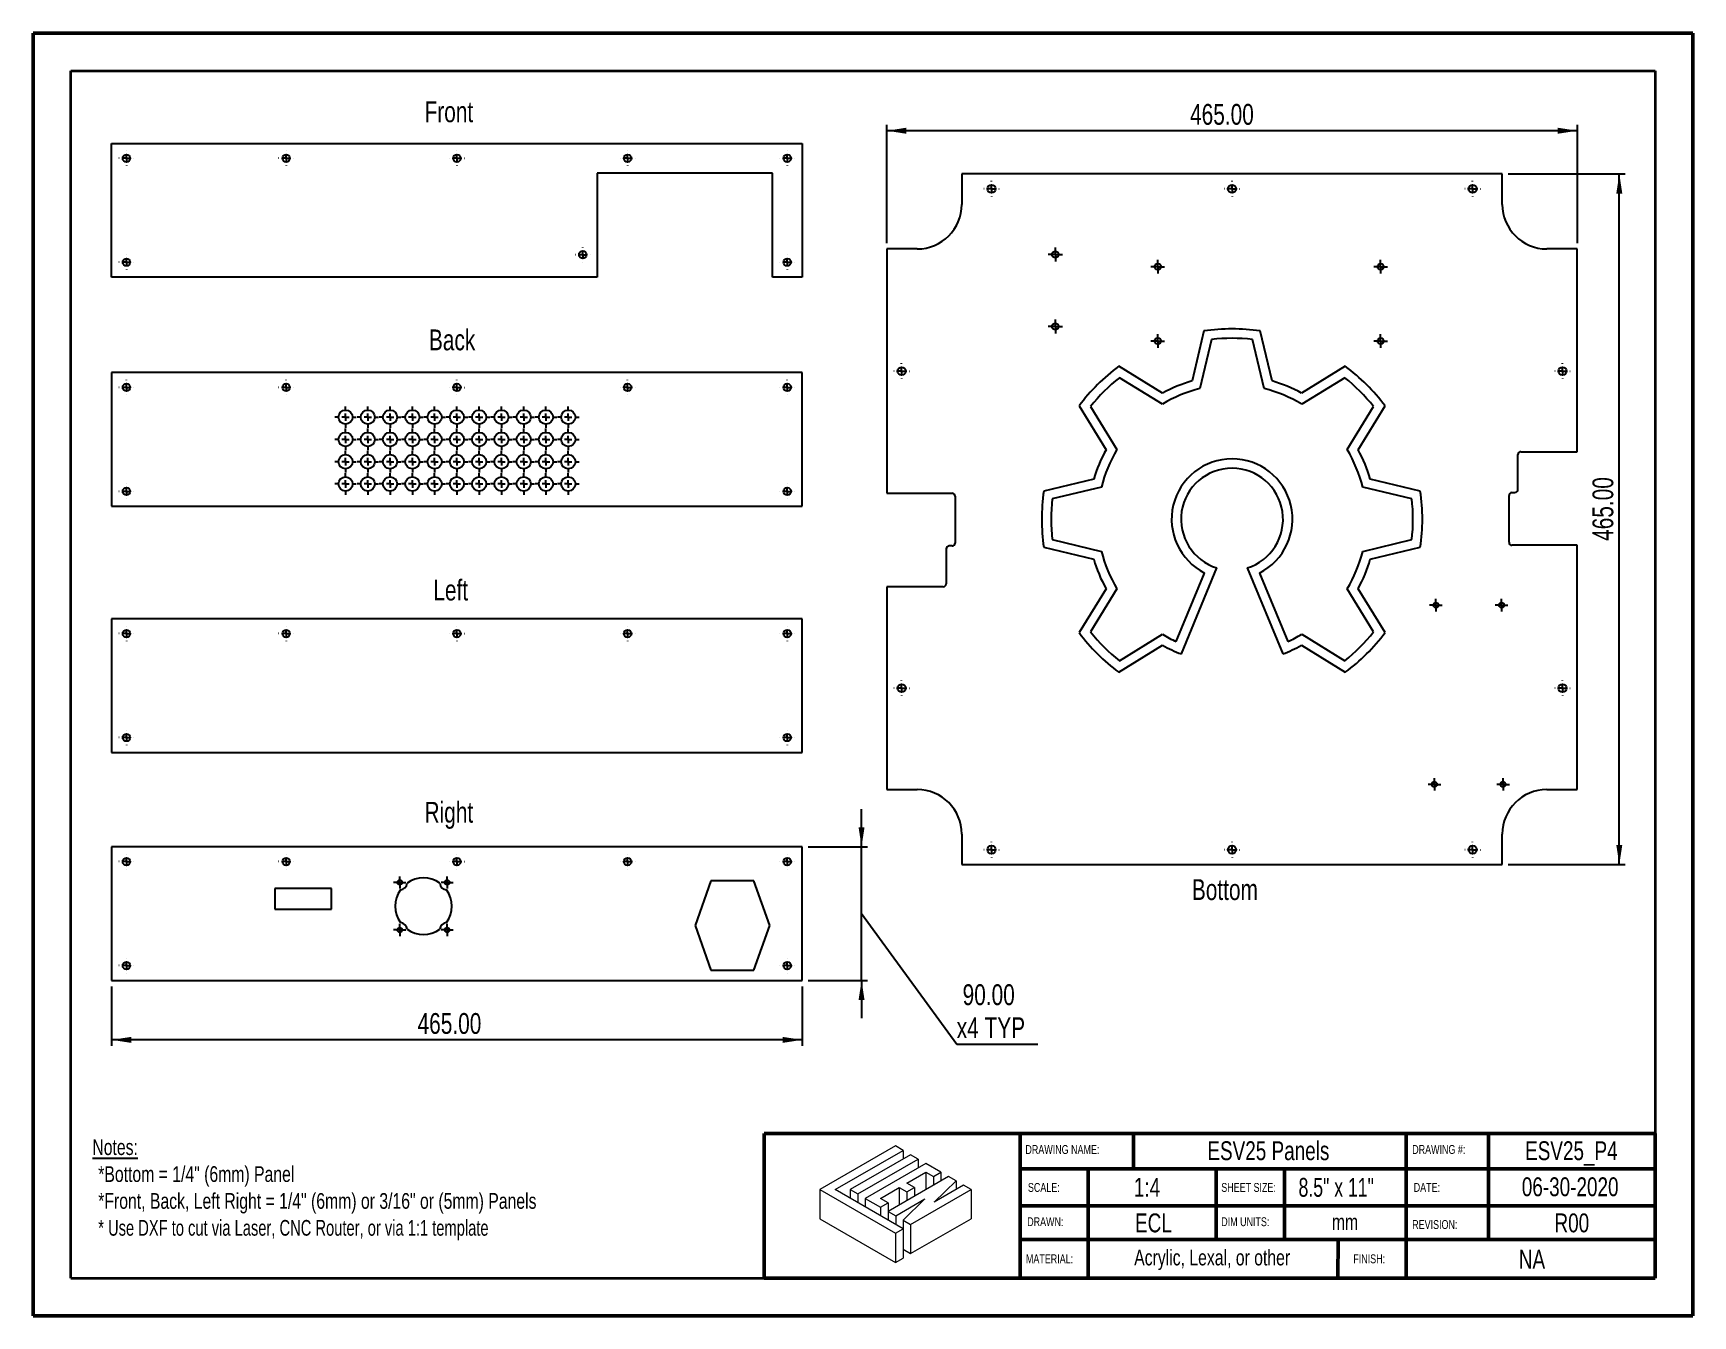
# Model space of a CAD drawing. Header units: millimetres. Extents: x 0 to 279, y 0 to 216.
import ezdxf

# ---------------------------------------------------------------- set-up
doc = ezdxf.new("R2010")
doc.units = ezdxf.units.MM
for name, color, linetype in [('PAGE_BORDER', 7, 'Continuous'), ('TITLE_BLOCK_BORDER', 7, 'Continuous'), ('TITLE_BLOCK_TEXT', 8, 'Continuous')]:
    doc.layers.add(name, color=color, linetype=linetype)
doc.styles.add('SLDTEXTSTYLE0', font='TXT', dxfattribs={"width": 0.75})
doc.styles.add('SLDTEXTSTYLE1', font='TXT', dxfattribs={"width": 0.699153})
doc.styles.add('SLDTEXTSTYLE2', font='TXT', dxfattribs={"width": 0.7})
doc.dimstyles.new('SLDDIMSTYLE0', dxfattribs={"dimtxt": 3.5, "dimasz": 3.302, "dimexe": 0, "dimexo": 0.0625, "dimgap": 0.875, "dimtad": 1, "dimlfac": 4, "dimrnd": 1e-09, "dimzin": 4, "dimdsep": 46, "dimtxsty": 'SLDTEXTSTYLE0', "dimsah": 1, "dimcen": 0.09, "dimadec": 0, "dimazin": 1, "dimtfac": 1, "dimtofl": 0, "dimtmove": 0, "dimatfit": 3, "dimfxl": 1, "dimfrac": 2, "dimtolj": 1, "dimtzin": 12, "dimarcsym": 0})
doc.dimstyles.new('SLDDIMSTYLE1', dxfattribs={"dimtxt": 3.5, "dimasz": 3.302, "dimexe": 0, "dimexo": 0.0625, "dimgap": 0.875, "dimtad": 1, "dimlfac": 4, "dimrnd": 1e-09, "dimzin": 4, "dimdsep": 46, "dimtxsty": 'SLDTEXTSTYLE0', "dimsah": 1, "dimcen": 0.09, "dimadec": 0, "dimazin": 1, "dimtfac": 1, "dimtmove": 0, "dimatfit": 0, "dimfxl": 1, "dimfrac": 2, "dimtolj": 1, "dimtzin": 12, "dimarcsym": 0})

msp = doc.modelspace()

# ---------------------------------------------------------------- texts
at = {"layer": 'TITLE_BLOCK_BORDER', "style": 'SLDTEXTSTYLE0'}
for s, insert, char_height, attachment_point in [('Front', (65.8811, 204.4208), 3.5, 1), ('Back', (66.6243, 166.025), 3.5, 1), ('Left', (67.3674, 123.9136), 3.5, 1), ('Right', (65.8811, 86.5088), 3.5, 1), ('Bottom', (195.0654, 73.4929), 3.5, 1), ('ESV25 Panels', (207.9468, 29.3771), 3.175, 2), ('ESV25_P4', (258.9573, 29.3771), 3.175, 2), ('06-30-2020', (258.7556, 23.3056), 3.175, 2), ('ECL', (188.5933, 17.2296), 3.175, 2), ('R00', (259.0329, 17.2296), 3.175, 2), ('mm', (220.8483, 17.1122), 2.64583, 2), ('Acrylic, Lexal, or other', (198.4812, 11.1287), 2.645833, 2), ('NA', (252.3244, 11.1053), 3.175, 2)]:
    msp.add_mtext(s, dxfattribs=dict(at, insert=insert, char_height=char_height, attachment_point=attachment_point))
at = {"layer": 'TITLE_BLOCK_TEXT', "attachment_point": 1}
for s, insert, char_height, style in [('DRAWING NAME:', (167.0419, 28.7409), 1.5, 'SLDTEXTSTYLE0'), ('DRAWING #:', (232.1641, 28.7457), 1.5, 'SLDTEXTSTYLE0'), ('SCALE:', (167.4667, 22.3605), 1.5, 'SLDTEXTSTYLE0'), ('1:4', (185.2995, 23.2125), 3.175, 'SLDTEXTSTYLE0'), ('SHEET SIZE:', (200.0126, 22.3605), 1.5, 'SLDTEXTSTYLE0'), ('8.5" x 11"', (213.0235, 23.2125), 3.175, 'SLDTEXTSTYLE2'), ('DATE:', (232.4175, 22.3605), 1.5, 'SLDTEXTSTYLE0'), ('DRAWN:', (167.3439, 16.5911), 1.5, 'SLDTEXTSTYLE0'), ('DIM UNITS:', (200.0083, 16.5911), 1.5, 'SLDTEXTSTYLE0'), ('REVISION:', (232.1641, 16.1111), 1.5, 'SLDTEXTSTYLE0'), ('MATERIAL:', (167.1307, 10.3416), 1.5, 'SLDTEXTSTYLE0'), ('FINISH:', (222.2447, 10.3416), 1.5, 'SLDTEXTSTYLE0')]:
    msp.add_mtext(s, dxfattribs=dict(at, insert=insert, char_height=char_height, style=style))

# ---------------------------------------------------------------- blocks, each defined once
blk = doc.blocks.new('Lien3D Logo')
at = {"color": 7, "linetype": 'Continuous', "lineweight": 18}
for p, q in [((10.61, 16.33), (0, 10.21)), ((11.67, 15.71), (10.61, 16.33)), ((2.13, 10.21), (11.67, 15.71)), ((12.73, 15.1), (4.26, 10.21)), ((5.32, 9.59), (13.8, 14.49)), ((11.67, 15.71), (11.67, 14.49)), ((13.8, 14.49), (12.73, 15.1)), ((13.8, 14.49), (13.8, 13.26)), ((14.86, 13.87), (6.38, 8.98)), ((18.05, 12.03), (9.57, 7.13)), ((12.22, 11.12), (14.86, 12.64)), ((16.99, 12.64), (14.86, 13.87)), ((14.86, 12.64), (15.93, 12.03)), ((14.86, 12.64), (14.86, 10.19)), ((15.93, 12.03), (16.99, 12.64)), ((15.93, 12.03), (15.93, 10.8)), ((16.99, 12.64), (16.99, 11.42)), ((19.12, 11.42), (18.05, 12.03)), ((0, 10.21), (0, 6.12)), ((0, 10.21), (10.61, 4.08)), ((11.67, 4.7), (2.13, 10.21)), ((4.26, 10.21), (4.26, 8.98)), ((4.26, 10.21), (5.32, 9.59)), ((5.32, 9.59), (5.32, 8.36)), ((8.51, 8.98), (11.15, 10.5)), ((11.15, 10.5), (12.22, 9.89)), ((11.15, 10.5), (11.15, 8.05)), ((13.28, 10.5), (12.22, 11.12)), ((12.22, 9.89), (13.28, 10.5)), ((12.22, 9.89), (12.22, 8.66)), ((12.73, 5.31), (21.21, 10.21)), ((13.28, 10.5), (13.28, 9.28)), ((16.04, 8.45), (19.12, 11.42)), ((20.15, 10.82), (16.04, 8.45)), ((19.12, 11.42), (19.12, 10.22)), ((21.21, 10.21), (20.15, 10.82)), ((21.21, 10.21), (21.21, 6.12)), ((6.38, 8.98), (8.51, 7.75)), ((6.38, 8.98), (6.38, 7.75)), ((9.57, 8.36), (8.51, 8.98)), ((8.51, 7.75), (9.57, 8.36)), ((8.51, 7.75), (8.51, 6.52)), ((9.57, 8.36), (9.57, 7.13)), ((9.57, 7.13), (10.64, 6.52)), ((9.57, 7.13), (9.57, 5.91)), ((10.64, 6.52), (14.75, 8.89)), ((14.75, 8.89), (11.67, 5.93)), ((0, 6.12), (10.61, 0)), ((10.61, 4.08), (11.67, 4.7)), ((10.64, 6.52), (10.64, 5.29)), ((11.67, 5.93), (12.73, 5.31)), ((11.67, 5.93), (11.67, 4.7)), ((11.67, 4.7), (11.67, 0.61)), ((12.73, 1.23), (21.21, 6.12)), ((12.73, 5.31), (12.73, 1.23)), ((10.61, 4.08), (10.61, 0)), ((10.61, 0), (11.67, 0.61)), ((11.67, 1.84), (12.73, 1.23))]:
    blk.add_line(p, q, dxfattribs=at)
blk = doc.blocks.new('SW_NOTE_16')
at = {"layer": 'TITLE_BLOCK_BORDER', "color": 0, "attachment_point": 1}
for s, insert, char_height, style in [('\\LNotes:', (0, 3.41), 2.646, 'SLDTEXTSTYLE0'), ('*Bottom = 1/4" (6mm) Panel', (0.99, -1.12), 2.6458, 'SLDTEXTSTYLE0'), ('*Front, Back, Left Right = 1/4" (6mm) or 3/16" or (5mm) Panels', (0.99, -5.64), 2.6458, 'SLDTEXTSTYLE0'), ('* Use DXF to cut via Laser, CNC Router, or via 1:1 template', (0.99, -10.17), 2.6458, 'SLDTEXTSTYLE1')]:
    blk.add_mtext(s, dxfattribs=dict(at, insert=insert, char_height=char_height, style=style))
blk = doc.blocks.new('_D')
at = {"layer": 'TITLE_BLOCK_BORDER'}
for p, q in [((248.33, 192.21), (268.03, 192.21)), ((267.03, 75.96), (267.03, 192.21)), ((248.33, 75.96), (268.03, 75.96))]:
    blk.add_line(p, q, dxfattribs=at)
for points in [[(267.03, 192.21), (266.52, 188.91), (267.53, 188.91)], [(267.03, 75.96), (267.53, 79.26), (266.52, 79.26)]]:
    blk.add_solid(points, dxfattribs=at)
at = {"layer": 'TITLE_BLOCK_BORDER', "insert": (262.51, 130.44), "char_height": 3.5, "attachment_point": 1, "rotation": 90, "style": 'SLDTEXTSTYLE0'}
blk.add_mtext('465.00', dxfattribs=at)
blk = doc.blocks.new('_D_1')
at = {"layer": 'TITLE_BLOCK_BORDER'}
for p, q in [((143.71, 180.58), (143.71, 200.48)), ((259.96, 199.48), (143.71, 199.48)), ((259.96, 180.58), (259.96, 200.48))]:
    blk.add_line(p, q, dxfattribs=at)
for points in [[(143.71, 199.48), (147.01, 198.97), (147.01, 199.99)], [(259.96, 199.48), (256.65, 199.99), (256.65, 198.97)]]:
    blk.add_solid(points, dxfattribs=at)
at = {"layer": 'TITLE_BLOCK_BORDER', "insert": (194.76, 203.99), "char_height": 3.5, "attachment_point": 1, "style": 'SLDTEXTSTYLE0'}
blk.add_mtext('465.00', dxfattribs=at)
blk = doc.blocks.new('SW_CENTERMARKSYMBOL_0')
at = {"layer": 'TITLE_BLOCK_BORDER', "color": 0}
for p, q in [((-1.25, 0), (-1.3125, 0)), ((0, 0), (-0.625, 0)), ((0, 1.25), (0, 1.3125)), ((0, 0), (0, 0.625)), ((0, 0), (0, -0.625)), ((0, 0), (0.625, 0)), ((1.25, 0), (1.3125, 0)), ((0, -1.25), (0, -1.3125))]:
    blk.add_line(p, q, dxfattribs=at)
blk = doc.blocks.new('SW_CENTERMARKSYMBOL_1')
at = {"layer": 'TITLE_BLOCK_BORDER', "color": 0}
for p, q in [((-1.25, 0), (-1.3125, 0)), ((0, 0), (-0.625, 0)), ((0, 1.25), (0, 1.3125)), ((0, 0), (0, 0.625)), ((0, 0), (0, -0.625)), ((0, 0), (0.625, 0)), ((1.25, 0), (1.3125, 0)), ((0, -1.25), (0, -1.3125))]:
    blk.add_line(p, q, dxfattribs=at)
blk = doc.blocks.new('SW_CENTERMARKSYMBOL_2')
at = {"layer": 'TITLE_BLOCK_BORDER', "color": 0}
for p, q in [((-1.25, 0), (-1.3125, 0)), ((0, 0), (-0.625, 0)), ((0, 1.25), (0, 1.3125)), ((0, 0), (0, 0.625)), ((0, 0), (0, -0.625)), ((0, 0), (0.625, 0)), ((1.25, 0), (1.3125, 0)), ((0, -1.25), (0, -1.3125))]:
    blk.add_line(p, q, dxfattribs=at)
blk = doc.blocks.new('SW_CENTERMARKSYMBOL_3')
at = {"layer": 'TITLE_BLOCK_BORDER', "color": 0}
for p, q in [((-1.25, 0), (-1.3125, 0)), ((0, 0), (-0.625, 0)), ((0, 1.25), (0, 1.3125)), ((0, 0), (0, 0.625)), ((0, 0), (0, -0.625)), ((0, 0), (0.625, 0)), ((1.25, 0), (1.3125, 0)), ((0, -1.25), (0, -1.3125))]:
    blk.add_line(p, q, dxfattribs=at)
blk = doc.blocks.new('SW_CENTERMARKSYMBOL_4')
at = {"layer": 'TITLE_BLOCK_BORDER', "color": 0}
for p, q in [((-1.25, 0), (-1.3125, 0)), ((0, 0), (-0.625, 0)), ((0, 1.25), (0, 1.3125)), ((0, 0), (0, 0.625)), ((0, 0), (0, -0.625)), ((0, 0), (0.625, 0)), ((1.25, 0), (1.3125, 0)), ((0, -1.25), (0, -1.3125))]:
    blk.add_line(p, q, dxfattribs=at)
blk = doc.blocks.new('SW_CENTERMARKSYMBOL_5')
at = {"layer": 'TITLE_BLOCK_BORDER', "color": 0}
for p, q in [((-1.25, 0), (-1.3125, 0)), ((0, 0), (-0.625, 0)), ((0, 1.25), (0, 1.3125)), ((0, 0), (0, 0.625)), ((0, 0), (0, -0.625)), ((0, 0), (0.625, 0)), ((1.25, 0), (1.3125, 0)), ((0, -1.25), (0, -1.3125))]:
    blk.add_line(p, q, dxfattribs=at)
blk = doc.blocks.new('SW_CENTERMARKSYMBOL_6')
at = {"layer": 'TITLE_BLOCK_BORDER', "color": 0}
for p, q in [((-1.25, 0), (-1.3125, 0)), ((0, 0), (-0.625, 0)), ((0, 1.25), (0, 1.3125)), ((0, 0), (0, 0.625)), ((0, 0), (0, -0.625)), ((0, 0), (0.625, 0)), ((1.25, 0), (1.3125, 0)), ((0, -1.25), (0, -1.3125))]:
    blk.add_line(p, q, dxfattribs=at)
blk = doc.blocks.new('SW_CENTERMARKSYMBOL_7')
at = {"layer": 'TITLE_BLOCK_BORDER', "color": 0}
for p, q in [((-1.25, 0), (-1.3125, 0)), ((0, 0), (-0.625, 0)), ((0, 1.25), (0, 1.3125)), ((0, 0), (0, 0.625)), ((0, 0), (0, -0.625)), ((0, 0), (0.625, 0)), ((1.25, 0), (1.3125, 0)), ((0, -1.25), (0, -1.3125))]:
    blk.add_line(p, q, dxfattribs=at)
blk = doc.blocks.new('SW_CENTERMARKSYMBOL_8')
at = {"layer": 'TITLE_BLOCK_BORDER', "color": 0}
for p, q in [((-1.25, 0), (-1.3125, 0)), ((0, 0), (-0.625, 0)), ((0, 1.25), (0, 1.3125)), ((0, 0), (0, 0.625)), ((0, 0), (0, -0.625)), ((0, 0), (0.625, 0)), ((1.25, 0), (1.3125, 0)), ((0, -1.25), (0, -1.3125))]:
    blk.add_line(p, q, dxfattribs=at)
blk = doc.blocks.new('SW_CENTERMARKSYMBOL_9')
at = {"layer": 'TITLE_BLOCK_BORDER', "color": 0}
for p, q in [((-1.25, 0), (-1.3125, 0)), ((0, 0), (-0.625, 0)), ((0, 1.25), (0, 1.3125)), ((0, 0), (0, 0.625)), ((0, 0), (0, -0.625)), ((0, 0), (0.625, 0)), ((1.25, 0), (1.3125, 0)), ((0, -1.25), (0, -1.3125))]:
    blk.add_line(p, q, dxfattribs=at)
blk = doc.blocks.new('SW_CENTERMARKSYMBOL_10')
at = {"layer": 'TITLE_BLOCK_BORDER', "color": 0}
for p, q in [((-0.625, 0), (-1.1875, 0)), ((0, 0), (-0.625, 0)), ((0, 0.625), (0, 1.1875)), ((0, 0), (0, 0.625)), ((0, 0), (0, -0.625)), ((0, 0), (0.625, 0)), ((0.625, 0), (1.1875, 0)), ((0, -0.625), (0, -1.1875))]:
    blk.add_line(p, q, dxfattribs=at)
blk = doc.blocks.new('SW_CENTERMARKSYMBOL_11')
at = {"layer": 'TITLE_BLOCK_BORDER', "color": 0}
for p, q in [((-0.625, 0), (-1.15, 0)), ((0, 0), (-0.625, 0)), ((0, 0.625), (0, 1.15)), ((0, 0), (0, 0.625)), ((0, 0), (0, -0.625)), ((0, 0), (0.625, 0)), ((0.625, 0), (1.15, 0)), ((0, -0.625), (0, -1.15))]:
    blk.add_line(p, q, dxfattribs=at)
blk = doc.blocks.new('SW_CENTERMARKSYMBOL_12')
at = {"layer": 'TITLE_BLOCK_BORDER', "color": 0}
for p, q in [((-0.625, 0), (-1.1875, 0)), ((0, 0), (-0.625, 0)), ((0, 0.625), (0, 1.1875)), ((0, 0), (0, 0.625)), ((0, 0), (0, -0.625)), ((0, 0), (0.625, 0)), ((0.625, 0), (1.1875, 0)), ((0, -0.625), (0, -1.1875))]:
    blk.add_line(p, q, dxfattribs=at)
blk = doc.blocks.new('SW_CENTERMARKSYMBOL_13')
at = {"layer": 'TITLE_BLOCK_BORDER', "color": 0}
for p, q in [((-0.625, 0), (-1.15, 0)), ((0, 0), (-0.625, 0)), ((0, 0.625), (0, 1.15)), ((0, 0), (0, 0.625)), ((0, 0), (0, -0.625)), ((0, 0), (0.625, 0)), ((0.625, 0), (1.15, 0)), ((0, -0.625), (0, -1.15))]:
    blk.add_line(p, q, dxfattribs=at)
blk = doc.blocks.new('SW_CENTERMARKSYMBOL_14')
at = {"layer": 'TITLE_BLOCK_BORDER', "color": 0}
for p, q in [((-0.625, 0), (-1.15, 0)), ((0, 0), (-0.625, 0)), ((0, 0.625), (0, 1.15)), ((0, 0), (0, 0.625)), ((0, 0), (0, -0.625)), ((0, 0), (0.625, 0)), ((0.625, 0), (1.15, 0)), ((0, -0.625), (0, -1.15))]:
    blk.add_line(p, q, dxfattribs=at)
blk = doc.blocks.new('SW_CENTERMARKSYMBOL_15')
at = {"layer": 'TITLE_BLOCK_BORDER', "color": 0}
for p, q in [((-0.625, 0), (-1.15, 0)), ((0, 0), (-0.625, 0)), ((0, 0.625), (0, 1.15)), ((0, 0), (0, 0.625)), ((0, 0), (0, -0.625)), ((0, 0), (0.625, 0)), ((0.625, 0), (1.15, 0)), ((0, -0.625), (0, -1.15))]:
    blk.add_line(p, q, dxfattribs=at)
blk = doc.blocks.new('SW_CENTERMARKSYMBOL_16')
at = {"layer": 'TITLE_BLOCK_BORDER', "color": 0}
for p, q in [((-0.625, 0), (-1.0625, 0)), ((0, 0), (-0.625, 0)), ((0, 0.625), (0, 1.0625)), ((0, 0), (0, 0.625)), ((0, 0), (0, -0.625)), ((0, 0), (0.625, 0)), ((0.625, 0), (1.0625, 0)), ((0, -0.625), (0, -1.0625))]:
    blk.add_line(p, q, dxfattribs=at)
blk = doc.blocks.new('SW_CENTERMARKSYMBOL_17')
at = {"layer": 'TITLE_BLOCK_BORDER', "color": 0}
for p, q in [((-0.625, 0), (-1.0625, 0)), ((0, 0), (-0.625, 0)), ((0, 0.625), (0, 1.0625)), ((0, 0), (0, 0.625)), ((0, 0), (0, -0.625)), ((0, 0), (0.625, 0)), ((0.625, 0), (1.0625, 0)), ((0, -0.625), (0, -1.0625))]:
    blk.add_line(p, q, dxfattribs=at)
blk = doc.blocks.new('SW_CENTERMARKSYMBOL_18')
at = {"layer": 'TITLE_BLOCK_BORDER', "color": 0}
for p, q in [((-0.625, 0), (-1.0625, 0)), ((0, 0), (-0.625, 0)), ((0, 0.625), (0, 1.0625)), ((0, 0), (0, 0.625)), ((0, 0), (0, -0.625)), ((0, 0), (0.625, 0)), ((0.625, 0), (1.0625, 0)), ((0, -0.625), (0, -1.0625))]:
    blk.add_line(p, q, dxfattribs=at)
blk = doc.blocks.new('SW_CENTERMARKSYMBOL_19')
at = {"layer": 'TITLE_BLOCK_BORDER', "color": 0}
for p, q in [((-0.625, 0), (-1.0625, 0)), ((0, 0), (-0.625, 0)), ((0, 0.625), (0, 1.0625)), ((0, 0), (0, 0.625)), ((0, 0), (0, -0.625)), ((0, 0), (0.625, 0)), ((0.625, 0), (1.0625, 0)), ((0, -0.625), (0, -1.0625))]:
    blk.add_line(p, q, dxfattribs=at)
blk = doc.blocks.new('SW_CENTERMARKSYMBOL_20')
at = {"layer": 'TITLE_BLOCK_BORDER', "color": 0}
for p, q in [((-1.25, 0), (-1.2625, 0)), ((0, 0), (-0.625, 0)), ((0, 1.25), (0, 1.2625)), ((0, 0), (0, 0.625)), ((0, 0), (0, -0.625)), ((0, 0), (0.625, 0)), ((1.25, 0), (1.2625, 0)), ((0, -1.25), (0, -1.2625))]:
    blk.add_line(p, q, dxfattribs=at)
blk = doc.blocks.new('SW_CENTERMARKSYMBOL_21')
at = {"layer": 'TITLE_BLOCK_BORDER', "color": 0}
for p, q in [((-1.25, 0), (-1.2625, 0)), ((0, 0), (-0.625, 0)), ((0, 1.25), (0, 1.2625)), ((0, 0), (0, 0.625)), ((0, 0), (0, -0.625)), ((0, 0), (0.625, 0)), ((1.25, 0), (1.2625, 0)), ((0, -1.25), (0, -1.2625))]:
    blk.add_line(p, q, dxfattribs=at)
blk = doc.blocks.new('SW_CENTERMARKSYMBOL_22')
at = {"layer": 'TITLE_BLOCK_BORDER', "color": 0}
for p, q in [((-1.25, 0), (-1.2625, 0)), ((0, 0), (-0.625, 0)), ((0, 1.25), (0, 1.2625)), ((0, 0), (0, 0.625)), ((0, 0), (0, -0.625)), ((0, 0), (0.625, 0)), ((1.25, 0), (1.2625, 0)), ((0, -1.25), (0, -1.2625))]:
    blk.add_line(p, q, dxfattribs=at)
blk = doc.blocks.new('SW_CENTERMARKSYMBOL_23')
at = {"layer": 'TITLE_BLOCK_BORDER', "color": 0}
for p, q in [((-1.25, 0), (-1.2625, 0)), ((0, 0), (-0.625, 0)), ((0, 1.25), (0, 1.2625)), ((0, 0), (0, 0.625)), ((0, 0), (0, -0.625)), ((0, 0), (0.625, 0)), ((1.25, 0), (1.2625, 0)), ((0, -1.25), (0, -1.2625))]:
    blk.add_line(p, q, dxfattribs=at)
blk = doc.blocks.new('SW_CENTERMARKSYMBOL_24')
at = {"layer": 'TITLE_BLOCK_BORDER', "color": 0}
for p, q in [((-1.25, 0), (-1.2625, 0)), ((0, 0), (-0.625, 0)), ((0, 1.25), (0, 1.2625)), ((0, 0), (0, 0.625)), ((0, 0), (0, -0.625)), ((0, 0), (0.625, 0)), ((1.25, 0), (1.2625, 0)), ((0, -1.25), (0, -1.2625))]:
    blk.add_line(p, q, dxfattribs=at)
blk = doc.blocks.new('SW_CENTERMARKSYMBOL_25')
at = {"layer": 'TITLE_BLOCK_BORDER', "color": 0}
for p, q in [((-1.25, 0), (-1.2625, 0)), ((0, 0), (-0.625, 0)), ((0, 1.25), (0, 1.2625)), ((0, 0), (0, 0.625)), ((0, 0), (0, -0.625)), ((0, 0), (0.625, 0)), ((1.25, 0), (1.2625, 0)), ((0, -1.25), (0, -1.2625))]:
    blk.add_line(p, q, dxfattribs=at)
blk = doc.blocks.new('SW_CENTERMARKSYMBOL_26')
at = {"layer": 'TITLE_BLOCK_BORDER', "color": 0}
for p, q in [((-1.25, 0), (-1.2625, 0)), ((0, 0), (-0.625, 0)), ((0, 1.25), (0, 1.2625)), ((0, 0), (0, 0.625)), ((0, 0), (0, -0.625)), ((0, 0), (0.625, 0)), ((1.25, 0), (1.2625, 0)), ((0, -1.25), (0, -1.2625))]:
    blk.add_line(p, q, dxfattribs=at)
blk = doc.blocks.new('SW_CENTERMARKSYMBOL_27')
at = {"layer": 'TITLE_BLOCK_BORDER', "color": 0}
for p, q in [((-1.25, 0), (-1.2625, 0)), ((0, 0), (-0.625, 0)), ((0, 1.25), (0, 1.2625)), ((0, 0), (0, 0.625)), ((0, 0), (0, -0.625)), ((0, 0), (0.625, 0)), ((1.25, 0), (1.2625, 0)), ((0, -1.25), (0, -1.2625))]:
    blk.add_line(p, q, dxfattribs=at)
blk = doc.blocks.new('SW_CENTERMARKSYMBOL_28')
at = {"layer": 'TITLE_BLOCK_BORDER', "color": 0}
for p, q in [((-1.25, 0), (-1.2625, 0)), ((0, 0), (-0.625, 0)), ((0, 1.25), (0, 1.2625)), ((0, 0), (0, 0.625)), ((0, 0), (0, -0.625)), ((0, 0), (0.625, 0)), ((1.25, 0), (1.2625, 0)), ((0, -1.25), (0, -1.2625))]:
    blk.add_line(p, q, dxfattribs=at)
blk = doc.blocks.new('SW_CENTERMARKSYMBOL_29')
at = {"layer": 'TITLE_BLOCK_BORDER', "color": 0}
for p, q in [((-1.25, 0), (-1.2625, 0)), ((0, 0), (-0.625, 0)), ((0, 1.25), (0, 1.2625)), ((0, 0), (0, 0.625)), ((0, 0), (0, -0.625)), ((0, 0), (0.625, 0)), ((1.25, 0), (1.2625, 0)), ((0, -1.25), (0, -1.2625))]:
    blk.add_line(p, q, dxfattribs=at)
blk = doc.blocks.new('SW_CENTERMARKSYMBOL_30')
at = {"layer": 'TITLE_BLOCK_BORDER', "color": 0}
for p, q in [((-1.25, 0), (-1.2625, 0)), ((0, 0), (-0.625, 0)), ((0, 1.25), (0, 1.2625)), ((0, 0), (0, 0.625)), ((0, 0), (0, -0.625)), ((0, 0), (0.625, 0)), ((1.25, 0), (1.2625, 0)), ((0, -1.25), (0, -1.2625))]:
    blk.add_line(p, q, dxfattribs=at)
blk = doc.blocks.new('SW_CENTERMARKSYMBOL_31')
at = {"layer": 'TITLE_BLOCK_BORDER', "color": 0}
for p, q in [((-1.25, 0), (-1.2625, 0)), ((0, 0), (-0.625, 0)), ((0, 1.25), (0, 1.2625)), ((0, 0), (0, 0.625)), ((0, 0), (0, -0.625)), ((0, 0), (0.625, 0)), ((1.25, 0), (1.2625, 0)), ((0, -1.25), (0, -1.2625))]:
    blk.add_line(p, q, dxfattribs=at)
blk = doc.blocks.new('SW_CENTERMARKSYMBOL_32')
at = {"layer": 'TITLE_BLOCK_BORDER', "color": 0}
for p, q in [((-1.25, 0), (-1.2625, 0)), ((0, 0), (-0.625, 0)), ((0, 1.25), (0, 1.2625)), ((0, 0), (0, 0.625)), ((0, 0), (0, -0.625)), ((0, 0), (0.625, 0)), ((1.25, 0), (1.2625, 0)), ((0, -1.25), (0, -1.2625))]:
    blk.add_line(p, q, dxfattribs=at)
blk = doc.blocks.new('SW_CENTERMARKSYMBOL_33')
at = {"layer": 'TITLE_BLOCK_BORDER', "color": 0}
for p, q in [((-1.25, 0), (-1.2625, 0)), ((0, 0), (-0.625, 0)), ((0, 1.25), (0, 1.2625)), ((0, 0), (0, 0.625)), ((0, 0), (0, -0.625)), ((0, 0), (0.625, 0)), ((1.25, 0), (1.2625, 0)), ((0, -1.25), (0, -1.2625))]:
    blk.add_line(p, q, dxfattribs=at)
blk = doc.blocks.new('SW_CENTERMARKSYMBOL_34')
at = {"layer": 'TITLE_BLOCK_BORDER', "color": 0}
for p, q in [((-1.25, 0), (-1.2625, 0)), ((0, 0), (-0.625, 0)), ((0, 1.25), (0, 1.2625)), ((0, 0), (0, 0.625)), ((0, 0), (0, -0.625)), ((0, 0), (0.625, 0)), ((1.25, 0), (1.2625, 0)), ((0, -1.25), (0, -1.2625))]:
    blk.add_line(p, q, dxfattribs=at)
blk = doc.blocks.new('SW_CENTERMARKSYMBOL_35')
at = {"layer": 'TITLE_BLOCK_BORDER', "color": 0}
for p, q in [((-1.25, 0), (-1.815625, 0)), ((0, 0), (-0.625, 0)), ((0, 1.25), (0, 1.815625)), ((0, 0), (0, 0.625)), ((0, 0), (0, -0.625)), ((0, 0), (0.625, 0)), ((1.25, 0), (1.815625, 0)), ((0, -1.25), (0, -1.815625))]:
    blk.add_line(p, q, dxfattribs=at)
blk = doc.blocks.new('SW_CENTERMARKSYMBOL_36')
at = {"layer": 'TITLE_BLOCK_BORDER', "color": 0}
for p, q in [((-1.25, 0), (-1.815625, 0)), ((0, 0), (-0.625, 0)), ((0, 1.25), (0, 1.815625)), ((0, 0), (0, 0.625)), ((0, 0), (0, -0.625)), ((0, 0), (0.625, 0)), ((1.25, 0), (1.815625, 0)), ((0, -1.25), (0, -1.815625))]:
    blk.add_line(p, q, dxfattribs=at)
blk = doc.blocks.new('SW_CENTERMARKSYMBOL_37')
at = {"layer": 'TITLE_BLOCK_BORDER', "color": 0}
for p, q in [((-1.25, 0), (-1.815625, 0)), ((0, 0), (-0.625, 0)), ((0, 1.25), (0, 1.815625)), ((0, 0), (0, 0.625)), ((0, 0), (0, -0.625)), ((0, 0), (0.625, 0)), ((1.25, 0), (1.815625, 0)), ((0, -1.25), (0, -1.815625))]:
    blk.add_line(p, q, dxfattribs=at)
blk = doc.blocks.new('SW_CENTERMARKSYMBOL_38')
at = {"layer": 'TITLE_BLOCK_BORDER', "color": 0}
for p, q in [((-1.25, 0), (-1.815625, 0)), ((0, 0), (-0.625, 0)), ((0, 1.25), (0, 1.815625)), ((0, 0), (0, 0.625)), ((0, 0), (0, -0.625)), ((0, 0), (0.625, 0)), ((1.25, 0), (1.815625, 0)), ((0, -1.25), (0, -1.815625))]:
    blk.add_line(p, q, dxfattribs=at)
blk = doc.blocks.new('SW_CENTERMARKSYMBOL_39')
at = {"layer": 'TITLE_BLOCK_BORDER', "color": 0}
for p, q in [((-1.25, 0), (-1.815625, 0)), ((0, 0), (-0.625, 0)), ((0, 1.25), (0, 1.815625)), ((0, 0), (0, 0.625)), ((0, 0), (0, -0.625)), ((0, 0), (0.625, 0)), ((1.25, 0), (1.815625, 0)), ((0, -1.25), (0, -1.815625))]:
    blk.add_line(p, q, dxfattribs=at)
blk = doc.blocks.new('SW_CENTERMARKSYMBOL_40')
at = {"layer": 'TITLE_BLOCK_BORDER', "color": 0}
for p, q in [((-1.25, 0), (-1.815625, 0)), ((0, 0), (-0.625, 0)), ((0, 1.25), (0, 1.815625)), ((0, 0), (0, 0.625)), ((0, 0), (0, -0.625)), ((0, 0), (0.625, 0)), ((1.25, 0), (1.815625, 0)), ((0, -1.25), (0, -1.815625))]:
    blk.add_line(p, q, dxfattribs=at)
blk = doc.blocks.new('SW_CENTERMARKSYMBOL_41')
at = {"layer": 'TITLE_BLOCK_BORDER', "color": 0}
for p, q in [((-1.25, 0), (-1.815625, 0)), ((0, 0), (-0.625, 0)), ((0, 1.25), (0, 1.815625)), ((0, 0), (0, 0.625)), ((0, 0), (0, -0.625)), ((0, 0), (0.625, 0)), ((1.25, 0), (1.815625, 0)), ((0, -1.25), (0, -1.815625))]:
    blk.add_line(p, q, dxfattribs=at)
blk = doc.blocks.new('SW_CENTERMARKSYMBOL_42')
at = {"layer": 'TITLE_BLOCK_BORDER', "color": 0}
for p, q in [((-1.25, 0), (-1.815625, 0)), ((0, 0), (-0.625, 0)), ((0, 1.25), (0, 1.815625)), ((0, 0), (0, 0.625)), ((0, 0), (0, -0.625)), ((0, 0), (0.625, 0)), ((1.25, 0), (1.815625, 0)), ((0, -1.25), (0, -1.815625))]:
    blk.add_line(p, q, dxfattribs=at)
blk = doc.blocks.new('SW_CENTERMARKSYMBOL_43')
at = {"layer": 'TITLE_BLOCK_BORDER', "color": 0}
for p, q in [((-1.25, 0), (-1.815625, 0)), ((0, 0), (-0.625, 0)), ((0, 1.25), (0, 1.815625)), ((0, 0), (0, 0.625)), ((0, 0), (0, -0.625)), ((0, 0), (0.625, 0)), ((1.25, 0), (1.815625, 0)), ((0, -1.25), (0, -1.815625))]:
    blk.add_line(p, q, dxfattribs=at)
blk = doc.blocks.new('SW_CENTERMARKSYMBOL_44')
at = {"layer": 'TITLE_BLOCK_BORDER', "color": 0}
for p, q in [((-1.25, 0), (-1.815625, 0)), ((0, 0), (-0.625, 0)), ((0, 1.25), (0, 1.815625)), ((0, 0), (0, 0.625)), ((0, 0), (0, -0.625)), ((0, 0), (0.625, 0)), ((1.25, 0), (1.815625, 0)), ((0, -1.25), (0, -1.815625))]:
    blk.add_line(p, q, dxfattribs=at)
blk = doc.blocks.new('SW_CENTERMARKSYMBOL_45')
at = {"layer": 'TITLE_BLOCK_BORDER', "color": 0}
for p, q in [((-1.25, 0), (-1.815625, 0)), ((0, 0), (-0.625, 0)), ((0, 1.25), (0, 1.815625)), ((0, 0), (0, 0.625)), ((0, 0), (0, -0.625)), ((0, 0), (0.625, 0)), ((1.25, 0), (1.815625, 0)), ((0, -1.25), (0, -1.815625))]:
    blk.add_line(p, q, dxfattribs=at)
blk = doc.blocks.new('SW_CENTERMARKSYMBOL_46')
at = {"layer": 'TITLE_BLOCK_BORDER', "color": 0}
for p, q in [((-1.25, 0), (-1.815625, 0)), ((0, 0), (-0.625, 0)), ((0, 1.25), (0, 1.815625)), ((0, 0), (0, 0.625)), ((0, 0), (0, -0.625)), ((0, 0), (0.625, 0)), ((1.25, 0), (1.815625, 0)), ((0, -1.25), (0, -1.815625))]:
    blk.add_line(p, q, dxfattribs=at)
blk = doc.blocks.new('SW_CENTERMARKSYMBOL_47')
at = {"layer": 'TITLE_BLOCK_BORDER', "color": 0}
for p, q in [((-1.25, 0), (-1.815625, 0)), ((0, 0), (-0.625, 0)), ((0, 1.25), (0, 1.815625)), ((0, 0), (0, 0.625)), ((0, 0), (0, -0.625)), ((0, 0), (0.625, 0)), ((1.25, 0), (1.815625, 0)), ((0, -1.25), (0, -1.815625))]:
    blk.add_line(p, q, dxfattribs=at)
blk = doc.blocks.new('SW_CENTERMARKSYMBOL_48')
at = {"layer": 'TITLE_BLOCK_BORDER', "color": 0}
for p, q in [((-1.25, 0), (-1.815625, 0)), ((0, 0), (-0.625, 0)), ((0, 1.25), (0, 1.815625)), ((0, 0), (0, 0.625)), ((0, 0), (0, -0.625)), ((0, 0), (0.625, 0)), ((1.25, 0), (1.815625, 0)), ((0, -1.25), (0, -1.815625))]:
    blk.add_line(p, q, dxfattribs=at)
blk = doc.blocks.new('SW_CENTERMARKSYMBOL_49')
at = {"layer": 'TITLE_BLOCK_BORDER', "color": 0}
for p, q in [((-1.25, 0), (-1.815625, 0)), ((0, 0), (-0.625, 0)), ((0, 1.25), (0, 1.815625)), ((0, 0), (0, 0.625)), ((0, 0), (0, -0.625)), ((0, 0), (0.625, 0)), ((1.25, 0), (1.815625, 0)), ((0, -1.25), (0, -1.815625))]:
    blk.add_line(p, q, dxfattribs=at)
blk = doc.blocks.new('SW_CENTERMARKSYMBOL_50')
at = {"layer": 'TITLE_BLOCK_BORDER', "color": 0}
for p, q in [((-1.25, 0), (-1.815625, 0)), ((0, 0), (-0.625, 0)), ((0, 1.25), (0, 1.815625)), ((0, 0), (0, 0.625)), ((0, 0), (0, -0.625)), ((0, 0), (0.625, 0)), ((1.25, 0), (1.815625, 0)), ((0, -1.25), (0, -1.815625))]:
    blk.add_line(p, q, dxfattribs=at)
blk = doc.blocks.new('SW_CENTERMARKSYMBOL_51')
at = {"layer": 'TITLE_BLOCK_BORDER', "color": 0}
for p, q in [((-1.25, 0), (-1.815625, 0)), ((0, 0), (-0.625, 0)), ((0, 1.25), (0, 1.815625)), ((0, 0), (0, 0.625)), ((0, 0), (0, -0.625)), ((0, 0), (0.625, 0)), ((1.25, 0), (1.815625, 0)), ((0, -1.25), (0, -1.815625))]:
    blk.add_line(p, q, dxfattribs=at)
blk = doc.blocks.new('SW_CENTERMARKSYMBOL_52')
at = {"layer": 'TITLE_BLOCK_BORDER', "color": 0}
for p, q in [((-1.25, 0), (-1.815625, 0)), ((0, 0), (-0.625, 0)), ((0, 1.25), (0, 1.815625)), ((0, 0), (0, 0.625)), ((0, 0), (0, -0.625)), ((0, 0), (0.625, 0)), ((1.25, 0), (1.815625, 0)), ((0, -1.25), (0, -1.815625))]:
    blk.add_line(p, q, dxfattribs=at)
blk = doc.blocks.new('SW_CENTERMARKSYMBOL_53')
at = {"layer": 'TITLE_BLOCK_BORDER', "color": 0}
for p, q in [((-1.25, 0), (-1.815625, 0)), ((0, 0), (-0.625, 0)), ((0, 1.25), (0, 1.815625)), ((0, 0), (0, 0.625)), ((0, 0), (0, -0.625)), ((0, 0), (0.625, 0)), ((1.25, 0), (1.815625, 0)), ((0, -1.25), (0, -1.815625))]:
    blk.add_line(p, q, dxfattribs=at)
blk = doc.blocks.new('SW_CENTERMARKSYMBOL_54')
at = {"layer": 'TITLE_BLOCK_BORDER', "color": 0}
for p, q in [((-1.25, 0), (-1.815625, 0)), ((0, 0), (-0.625, 0)), ((0, 1.25), (0, 1.815625)), ((0, 0), (0, 0.625)), ((0, 0), (0, -0.625)), ((0, 0), (0.625, 0)), ((1.25, 0), (1.815625, 0)), ((0, -1.25), (0, -1.815625))]:
    blk.add_line(p, q, dxfattribs=at)
blk = doc.blocks.new('SW_CENTERMARKSYMBOL_55')
at = {"layer": 'TITLE_BLOCK_BORDER', "color": 0}
for p, q in [((-1.25, 0), (-1.815625, 0)), ((0, 0), (-0.625, 0)), ((0, 1.25), (0, 1.815625)), ((0, 0), (0, 0.625)), ((0, 0), (0, -0.625)), ((0, 0), (0.625, 0)), ((1.25, 0), (1.815625, 0)), ((0, -1.25), (0, -1.815625))]:
    blk.add_line(p, q, dxfattribs=at)
blk = doc.blocks.new('SW_CENTERMARKSYMBOL_56')
at = {"layer": 'TITLE_BLOCK_BORDER', "color": 0}
for p, q in [((-1.25, 0), (-1.815625, 0)), ((0, 0), (-0.625, 0)), ((0, 1.25), (0, 1.815625)), ((0, 0), (0, 0.625)), ((0, 0), (0, -0.625)), ((0, 0), (0.625, 0)), ((1.25, 0), (1.815625, 0)), ((0, -1.25), (0, -1.815625))]:
    blk.add_line(p, q, dxfattribs=at)
blk = doc.blocks.new('SW_CENTERMARKSYMBOL_57')
at = {"layer": 'TITLE_BLOCK_BORDER', "color": 0}
for p, q in [((-1.25, 0), (-1.815625, 0)), ((0, 0), (-0.625, 0)), ((0, 1.25), (0, 1.815625)), ((0, 0), (0, 0.625)), ((0, 0), (0, -0.625)), ((0, 0), (0.625, 0)), ((1.25, 0), (1.815625, 0)), ((0, -1.25), (0, -1.815625))]:
    blk.add_line(p, q, dxfattribs=at)
blk = doc.blocks.new('SW_CENTERMARKSYMBOL_58')
at = {"layer": 'TITLE_BLOCK_BORDER', "color": 0}
for p, q in [((-1.25, 0), (-1.815625, 0)), ((0, 0), (-0.625, 0)), ((0, 1.25), (0, 1.815625)), ((0, 0), (0, 0.625)), ((0, 0), (0, -0.625)), ((0, 0), (0.625, 0)), ((1.25, 0), (1.815625, 0)), ((0, -1.25), (0, -1.815625))]:
    blk.add_line(p, q, dxfattribs=at)
blk = doc.blocks.new('SW_CENTERMARKSYMBOL_59')
at = {"layer": 'TITLE_BLOCK_BORDER', "color": 0}
for p, q in [((-1.25, 0), (-1.815625, 0)), ((0, 0), (-0.625, 0)), ((0, 1.25), (0, 1.815625)), ((0, 0), (0, 0.625)), ((0, 0), (0, -0.625)), ((0, 0), (0.625, 0)), ((1.25, 0), (1.815625, 0)), ((0, -1.25), (0, -1.815625))]:
    blk.add_line(p, q, dxfattribs=at)
blk = doc.blocks.new('SW_CENTERMARKSYMBOL_60')
at = {"layer": 'TITLE_BLOCK_BORDER', "color": 0}
for p, q in [((-1.25, 0), (-1.815625, 0)), ((0, 0), (-0.625, 0)), ((0, 1.25), (0, 1.815625)), ((0, 0), (0, 0.625)), ((0, 0), (0, -0.625)), ((0, 0), (0.625, 0)), ((1.25, 0), (1.815625, 0)), ((0, -1.25), (0, -1.815625))]:
    blk.add_line(p, q, dxfattribs=at)
blk = doc.blocks.new('SW_CENTERMARKSYMBOL_61')
at = {"layer": 'TITLE_BLOCK_BORDER', "color": 0}
for p, q in [((-1.25, 0), (-1.815625, 0)), ((0, 0), (-0.625, 0)), ((0, 1.25), (0, 1.815625)), ((0, 0), (0, 0.625)), ((0, 0), (0, -0.625)), ((0, 0), (0.625, 0)), ((1.25, 0), (1.815625, 0)), ((0, -1.25), (0, -1.815625))]:
    blk.add_line(p, q, dxfattribs=at)
blk = doc.blocks.new('SW_CENTERMARKSYMBOL_62')
at = {"layer": 'TITLE_BLOCK_BORDER', "color": 0}
for p, q in [((-1.25, 0), (-1.815625, 0)), ((0, 0), (-0.625, 0)), ((0, 1.25), (0, 1.815625)), ((0, 0), (0, 0.625)), ((0, 0), (0, -0.625)), ((0, 0), (0.625, 0)), ((1.25, 0), (1.815625, 0)), ((0, -1.25), (0, -1.815625))]:
    blk.add_line(p, q, dxfattribs=at)
blk = doc.blocks.new('SW_CENTERMARKSYMBOL_63')
at = {"layer": 'TITLE_BLOCK_BORDER', "color": 0}
for p, q in [((-1.25, 0), (-1.815625, 0)), ((0, 0), (-0.625, 0)), ((0, 1.25), (0, 1.815625)), ((0, 0), (0, 0.625)), ((0, 0), (0, -0.625)), ((0, 0), (0.625, 0)), ((1.25, 0), (1.815625, 0)), ((0, -1.25), (0, -1.815625))]:
    blk.add_line(p, q, dxfattribs=at)
blk = doc.blocks.new('SW_CENTERMARKSYMBOL_64')
at = {"layer": 'TITLE_BLOCK_BORDER', "color": 0}
for p, q in [((-1.25, 0), (-1.815625, 0)), ((0, 0), (-0.625, 0)), ((0, 1.25), (0, 1.815625)), ((0, 0), (0, 0.625)), ((0, 0), (0, -0.625)), ((0, 0), (0.625, 0)), ((1.25, 0), (1.815625, 0)), ((0, -1.25), (0, -1.815625))]:
    blk.add_line(p, q, dxfattribs=at)
blk = doc.blocks.new('SW_CENTERMARKSYMBOL_65')
at = {"layer": 'TITLE_BLOCK_BORDER', "color": 0}
for p, q in [((-1.25, 0), (-1.815625, 0)), ((0, 0), (-0.625, 0)), ((0, 1.25), (0, 1.815625)), ((0, 0), (0, 0.625)), ((0, 0), (0, -0.625)), ((0, 0), (0.625, 0)), ((1.25, 0), (1.815625, 0)), ((0, -1.25), (0, -1.815625))]:
    blk.add_line(p, q, dxfattribs=at)
blk = doc.blocks.new('SW_CENTERMARKSYMBOL_66')
at = {"layer": 'TITLE_BLOCK_BORDER', "color": 0}
for p, q in [((-1.25, 0), (-1.815625, 0)), ((0, 0), (-0.625, 0)), ((0, 1.25), (0, 1.815625)), ((0, 0), (0, 0.625)), ((0, 0), (0, -0.625)), ((0, 0), (0.625, 0)), ((1.25, 0), (1.815625, 0)), ((0, -1.25), (0, -1.815625))]:
    blk.add_line(p, q, dxfattribs=at)
blk = doc.blocks.new('SW_CENTERMARKSYMBOL_67')
at = {"layer": 'TITLE_BLOCK_BORDER', "color": 0}
for p, q in [((-1.25, 0), (-1.815625, 0)), ((0, 0), (-0.625, 0)), ((0, 1.25), (0, 1.815625)), ((0, 0), (0, 0.625)), ((0, 0), (0, -0.625)), ((0, 0), (0.625, 0)), ((1.25, 0), (1.815625, 0)), ((0, -1.25), (0, -1.815625))]:
    blk.add_line(p, q, dxfattribs=at)
blk = doc.blocks.new('SW_CENTERMARKSYMBOL_68')
at = {"layer": 'TITLE_BLOCK_BORDER', "color": 0}
for p, q in [((-1.25, 0), (-1.815625, 0)), ((0, 0), (-0.625, 0)), ((0, 1.25), (0, 1.815625)), ((0, 0), (0, 0.625)), ((0, 0), (0, -0.625)), ((0, 0), (0.625, 0)), ((1.25, 0), (1.815625, 0)), ((0, -1.25), (0, -1.815625))]:
    blk.add_line(p, q, dxfattribs=at)
blk = doc.blocks.new('SW_CENTERMARKSYMBOL_69')
at = {"layer": 'TITLE_BLOCK_BORDER', "color": 0}
for p, q in [((-1.25, 0), (-1.815625, 0)), ((0, 0), (-0.625, 0)), ((0, 1.25), (0, 1.815625)), ((0, 0), (0, 0.625)), ((0, 0), (0, -0.625)), ((0, 0), (0.625, 0)), ((1.25, 0), (1.815625, 0)), ((0, -1.25), (0, -1.815625))]:
    blk.add_line(p, q, dxfattribs=at)
blk = doc.blocks.new('SW_CENTERMARKSYMBOL_70')
at = {"layer": 'TITLE_BLOCK_BORDER', "color": 0}
for p, q in [((-1.25, 0), (-1.815625, 0)), ((0, 0), (-0.625, 0)), ((0, 1.25), (0, 1.815625)), ((0, 0), (0, 0.625)), ((0, 0), (0, -0.625)), ((0, 0), (0.625, 0)), ((1.25, 0), (1.815625, 0)), ((0, -1.25), (0, -1.815625))]:
    blk.add_line(p, q, dxfattribs=at)
blk = doc.blocks.new('SW_CENTERMARKSYMBOL_71')
at = {"layer": 'TITLE_BLOCK_BORDER', "color": 0}
for p, q in [((-1.25, 0), (-1.815625, 0)), ((0, 0), (-0.625, 0)), ((0, 1.25), (0, 1.815625)), ((0, 0), (0, 0.625)), ((0, 0), (0, -0.625)), ((0, 0), (0.625, 0)), ((1.25, 0), (1.815625, 0)), ((0, -1.25), (0, -1.815625))]:
    blk.add_line(p, q, dxfattribs=at)
blk = doc.blocks.new('SW_CENTERMARKSYMBOL_72')
at = {"layer": 'TITLE_BLOCK_BORDER', "color": 0}
for p, q in [((-1.25, 0), (-1.815625, 0)), ((0, 0), (-0.625, 0)), ((0, 1.25), (0, 1.815625)), ((0, 0), (0, 0.625)), ((0, 0), (0, -0.625)), ((0, 0), (0.625, 0)), ((1.25, 0), (1.815625, 0)), ((0, -1.25), (0, -1.815625))]:
    blk.add_line(p, q, dxfattribs=at)
blk = doc.blocks.new('SW_CENTERMARKSYMBOL_73')
at = {"layer": 'TITLE_BLOCK_BORDER', "color": 0}
for p, q in [((-1.25, 0), (-1.815625, 0)), ((0, 0), (-0.625, 0)), ((0, 1.25), (0, 1.815625)), ((0, 0), (0, 0.625)), ((0, 0), (0, -0.625)), ((0, 0), (0.625, 0)), ((1.25, 0), (1.815625, 0)), ((0, -1.25), (0, -1.815625))]:
    blk.add_line(p, q, dxfattribs=at)
blk = doc.blocks.new('SW_CENTERMARKSYMBOL_74')
at = {"layer": 'TITLE_BLOCK_BORDER', "color": 0}
for p, q in [((-1.25, 0), (-1.815625, 0)), ((0, 0), (-0.625, 0)), ((0, 1.25), (0, 1.815625)), ((0, 0), (0, 0.625)), ((0, 0), (0, -0.625)), ((0, 0), (0.625, 0)), ((1.25, 0), (1.815625, 0)), ((0, -1.25), (0, -1.815625))]:
    blk.add_line(p, q, dxfattribs=at)
blk = doc.blocks.new('SW_CENTERMARKSYMBOL_75')
at = {"layer": 'TITLE_BLOCK_BORDER', "color": 0}
for p, q in [((-1.25, 0), (-1.815625, 0)), ((0, 0), (-0.625, 0)), ((0, 1.25), (0, 1.815625)), ((0, 0), (0, 0.625)), ((0, 0), (0, -0.625)), ((0, 0), (0.625, 0)), ((1.25, 0), (1.815625, 0)), ((0, -1.25), (0, -1.815625))]:
    blk.add_line(p, q, dxfattribs=at)
blk = doc.blocks.new('SW_CENTERMARKSYMBOL_76')
at = {"layer": 'TITLE_BLOCK_BORDER', "color": 0}
for p, q in [((-1.25, 0), (-1.815625, 0)), ((0, 0), (-0.625, 0)), ((0, 1.25), (0, 1.815625)), ((0, 0), (0, 0.625)), ((0, 0), (0, -0.625)), ((0, 0), (0.625, 0)), ((1.25, 0), (1.815625, 0)), ((0, -1.25), (0, -1.815625))]:
    blk.add_line(p, q, dxfattribs=at)
blk = doc.blocks.new('SW_CENTERMARKSYMBOL_77')
at = {"layer": 'TITLE_BLOCK_BORDER', "color": 0}
for p, q in [((-1.25, 0), (-1.815625, 0)), ((0, 0), (-0.625, 0)), ((0, 1.25), (0, 1.815625)), ((0, 0), (0, 0.625)), ((0, 0), (0, -0.625)), ((0, 0), (0.625, 0)), ((1.25, 0), (1.815625, 0)), ((0, -1.25), (0, -1.815625))]:
    blk.add_line(p, q, dxfattribs=at)
blk = doc.blocks.new('SW_CENTERMARKSYMBOL_78')
at = {"layer": 'TITLE_BLOCK_BORDER', "color": 0}
for p, q in [((-1.25, 0), (-1.815625, 0)), ((0, 0), (-0.625, 0)), ((0, 1.25), (0, 1.815625)), ((0, 0), (0, 0.625)), ((0, 0), (0, -0.625)), ((0, 0), (0.625, 0)), ((1.25, 0), (1.815625, 0)), ((0, -1.25), (0, -1.815625))]:
    blk.add_line(p, q, dxfattribs=at)
blk = doc.blocks.new('SW_CENTERMARKSYMBOL_79')
at = {"layer": 'TITLE_BLOCK_BORDER', "color": 0}
for p, q in [((-1.25, 0), (-1.2625, 0)), ((0, 0), (-0.625, 0)), ((0, 1.25), (0, 1.2625)), ((0, 0), (0, 0.625)), ((0, 0), (0, -0.625)), ((0, 0), (0.625, 0)), ((1.25, 0), (1.2625, 0)), ((0, -1.25), (0, -1.2625))]:
    blk.add_line(p, q, dxfattribs=at)
blk = doc.blocks.new('SW_CENTERMARKSYMBOL_80')
at = {"layer": 'TITLE_BLOCK_BORDER', "color": 0}
for p, q in [((-1.25, 0), (-1.2625, 0)), ((0, 0), (-0.625, 0)), ((0, 1.25), (0, 1.2625)), ((0, 0), (0, 0.625)), ((0, 0), (0, -0.625)), ((0, 0), (0.625, 0)), ((1.25, 0), (1.2625, 0)), ((0, -1.25), (0, -1.2625))]:
    blk.add_line(p, q, dxfattribs=at)
blk = doc.blocks.new('SW_CENTERMARKSYMBOL_81')
at = {"layer": 'TITLE_BLOCK_BORDER', "color": 0}
for p, q in [((-1.25, 0), (-1.2625, 0)), ((0, 0), (-0.625, 0)), ((0, 1.25), (0, 1.2625)), ((0, 0), (0, 0.625)), ((0, 0), (0, -0.625)), ((0, 0), (0.625, 0)), ((1.25, 0), (1.2625, 0)), ((0, -1.25), (0, -1.2625))]:
    blk.add_line(p, q, dxfattribs=at)
blk = doc.blocks.new('SW_CENTERMARKSYMBOL_82')
at = {"layer": 'TITLE_BLOCK_BORDER', "color": 0}
for p, q in [((-1.25, 0), (-1.2625, 0)), ((0, 0), (-0.625, 0)), ((0, 1.25), (0, 1.2625)), ((0, 0), (0, 0.625)), ((0, 0), (0, -0.625)), ((0, 0), (0.625, 0)), ((1.25, 0), (1.2625, 0)), ((0, -1.25), (0, -1.2625))]:
    blk.add_line(p, q, dxfattribs=at)
blk = doc.blocks.new('SW_CENTERMARKSYMBOL_83')
at = {"layer": 'TITLE_BLOCK_BORDER', "color": 0}
for p, q in [((-1.25, 0), (-1.2625, 0)), ((0, 0), (-0.625, 0)), ((0, 1.25), (0, 1.2625)), ((0, 0), (0, 0.625)), ((0, 0), (0, -0.625)), ((0, 0), (0.625, 0)), ((1.25, 0), (1.2625, 0)), ((0, -1.25), (0, -1.2625))]:
    blk.add_line(p, q, dxfattribs=at)
blk = doc.blocks.new('SW_CENTERMARKSYMBOL_84')
at = {"layer": 'TITLE_BLOCK_BORDER', "color": 0}
for p, q in [((-1.25, 0), (-1.2625, 0)), ((0, 0), (-0.625, 0)), ((0, 1.25), (0, 1.2625)), ((0, 0), (0, 0.625)), ((0, 0), (0, -0.625)), ((0, 0), (0.625, 0)), ((1.25, 0), (1.2625, 0)), ((0, -1.25), (0, -1.2625))]:
    blk.add_line(p, q, dxfattribs=at)
blk = doc.blocks.new('SW_CENTERMARKSYMBOL_85')
at = {"layer": 'TITLE_BLOCK_BORDER', "color": 0}
for p, q in [((-1.25, 0), (-1.2625, 0)), ((0, 0), (-0.625, 0)), ((0, 1.25), (0, 1.2625)), ((0, 0), (0, 0.625)), ((0, 0), (0, -0.625)), ((0, 0), (0.625, 0)), ((1.25, 0), (1.2625, 0)), ((0, -1.25), (0, -1.2625))]:
    blk.add_line(p, q, dxfattribs=at)
blk = doc.blocks.new('_D_2')
at = {"layer": 'TITLE_BLOCK_BORDER'}
for p, q in [((139.46, 78.95), (139.46, 85.3)), ((130.46, 78.95), (140.46, 78.95)), ((139.46, 56.45), (139.46, 78.95)), ((139.46, 67.7), (155.48, 45.73)), ((130.46, 56.45), (140.46, 56.45)), ((139.46, 56.45), (139.46, 50.1)), ((155.48, 45.73), (169.11, 45.73))]:
    blk.add_line(p, q, dxfattribs=at)
for points in [[(139.46, 78.95), (139.96, 82.25), (138.95, 82.25)], [(139.46, 56.45), (138.95, 53.14), (139.96, 53.14)]]:
    blk.add_solid(points, dxfattribs=at)
at = {"layer": 'TITLE_BLOCK_BORDER', "char_height": 3.5, "attachment_point": 1, "style": 'SLDTEXTSTYLE0'}
for s, insert in [('90.00', (156.47, 55.8)), ('x4 TYP', (155.48, 50.24))]:
    blk.add_mtext(s, dxfattribs=dict(at, insert=insert))
blk = doc.blocks.new('_D_3')
at = {"layer": 'TITLE_BLOCK_BORDER'}
for p, q in [((13.21, 55.45), (13.21, 45.45)), ((129.46, 55.45), (129.46, 45.45)), ((129.46, 46.45), (13.21, 46.45))]:
    blk.add_line(p, q, dxfattribs=at)
for points in [[(13.21, 46.45), (16.51, 45.94), (16.51, 46.95)], [(129.46, 46.45), (126.15, 46.95), (126.15, 45.94)]]:
    blk.add_solid(points, dxfattribs=at)
at = {"layer": 'TITLE_BLOCK_BORDER', "insert": (64.71, 50.96), "char_height": 3.5, "attachment_point": 1, "style": 'SLDTEXTSTYLE0'}
blk.add_mtext('465.00', dxfattribs=at)
blk = doc.blocks.new('SW_CENTERMARKSYMBOL_86')
at = {"layer": 'TITLE_BLOCK_BORDER', "color": 0}
for p, q in [((-1.25, 0), (-1.2625, 0)), ((0, 0), (-0.625, 0)), ((0, 1.25), (0, 1.2625)), ((0, 0), (0, 0.625)), ((0, 0), (0, -0.625)), ((0, 0), (0.625, 0)), ((1.25, 0), (1.2625, 0)), ((0, -1.25), (0, -1.2625))]:
    blk.add_line(p, q, dxfattribs=at)
blk = doc.blocks.new('SW_CENTERMARKSYMBOL_87')
at = {"layer": 'TITLE_BLOCK_BORDER', "color": 0}
for p, q in [((-1.25, 0), (-1.2625, 0)), ((0, 0), (-0.625, 0)), ((0, 1.25), (0, 1.2625)), ((0, 0), (0, 0.625)), ((0, 0), (0, -0.625)), ((0, 0), (0.625, 0)), ((1.25, 0), (1.2625, 0)), ((0, -1.25), (0, -1.2625))]:
    blk.add_line(p, q, dxfattribs=at)
blk = doc.blocks.new('SW_CENTERMARKSYMBOL_88')
at = {"layer": 'TITLE_BLOCK_BORDER', "color": 0}
for p, q in [((-1.25, 0), (-1.2625, 0)), ((0, 0), (-0.625, 0)), ((0, 1.25), (0, 1.2625)), ((0, 0), (0, 0.625)), ((0, 0), (0, -0.625)), ((0, 0), (0.625, 0)), ((1.25, 0), (1.2625, 0)), ((0, -1.25), (0, -1.2625))]:
    blk.add_line(p, q, dxfattribs=at)
blk = doc.blocks.new('SW_CENTERMARKSYMBOL_89')
at = {"layer": 'TITLE_BLOCK_BORDER', "color": 0}
for p, q in [((-1.25, 0), (-1.2625, 0)), ((0, 0), (-0.625, 0)), ((0, 1.25), (0, 1.2625)), ((0, 0), (0, 0.625)), ((0, 0), (0, -0.625)), ((0, 0), (0.625, 0)), ((1.25, 0), (1.2625, 0)), ((0, -1.25), (0, -1.2625))]:
    blk.add_line(p, q, dxfattribs=at)
blk = doc.blocks.new('SW_CENTERMARKSYMBOL_90')
at = {"layer": 'TITLE_BLOCK_BORDER', "color": 0}
for p, q in [((-1.25, 0), (-1.2625, 0)), ((0, 0), (-0.625, 0)), ((0, 1.25), (0, 1.2625)), ((0, 0), (0, 0.625)), ((0, 0), (0, -0.625)), ((0, 0), (0.625, 0)), ((1.25, 0), (1.2625, 0)), ((0, -1.25), (0, -1.2625))]:
    blk.add_line(p, q, dxfattribs=at)
blk = doc.blocks.new('SW_CENTERMARKSYMBOL_91')
at = {"layer": 'TITLE_BLOCK_BORDER', "color": 0}
for p, q in [((-1.25, 0), (-1.2625, 0)), ((0, 0), (-0.625, 0)), ((0, 1.25), (0, 1.2625)), ((0, 0), (0, 0.625)), ((0, 0), (0, -0.625)), ((0, 0), (0.625, 0)), ((1.25, 0), (1.2625, 0)), ((0, -1.25), (0, -1.2625))]:
    blk.add_line(p, q, dxfattribs=at)
blk = doc.blocks.new('SW_CENTERMARKSYMBOL_92')
at = {"layer": 'TITLE_BLOCK_BORDER', "color": 0}
for p, q in [((-1.25, 0), (-1.2625, 0)), ((0, 0), (-0.625, 0)), ((0, 1.25), (0, 1.2625)), ((0, 0), (0, 0.625)), ((0, 0), (0, -0.625)), ((0, 0), (0.625, 0)), ((1.25, 0), (1.2625, 0)), ((0, -1.25), (0, -1.2625))]:
    blk.add_line(p, q, dxfattribs=at)
blk = doc.blocks.new('SW_CENTERMARKSYMBOL_93')
at = {"layer": 'TITLE_BLOCK_BORDER', "color": 0}
for p, q in [((-0.625, 0), (-1.025, 0)), ((0, 0), (-0.625, 0)), ((0, 0.625), (0, 1.025)), ((0, 0), (0, 0.625)), ((0, 0), (0, -0.625)), ((0, 0), (0.625, 0)), ((0.625, 0), (1.025, 0)), ((0, -0.625), (0, -1.025))]:
    blk.add_line(p, q, dxfattribs=at)
blk = doc.blocks.new('SW_CENTERMARKSYMBOL_94')
at = {"layer": 'TITLE_BLOCK_BORDER', "color": 0}
for p, q in [((-0.625, 0), (-1.025, 0)), ((0, 0), (-0.625, 0)), ((0, 0.625), (0, 1.025)), ((0, 0), (0, 0.625)), ((0, 0), (0, -0.625)), ((0, 0), (0.625, 0)), ((0.625, 0), (1.025, 0)), ((0, -0.625), (0, -1.025))]:
    blk.add_line(p, q, dxfattribs=at)
blk = doc.blocks.new('SW_CENTERMARKSYMBOL_95')
at = {"layer": 'TITLE_BLOCK_BORDER', "color": 0}
for p, q in [((-0.625, 0), (-1.025, 0)), ((0, 0), (-0.625, 0)), ((0, 0.625), (0, 1.025)), ((0, 0), (0, 0.625)), ((0, 0), (0, -0.625)), ((0, 0), (0.625, 0)), ((0.625, 0), (1.025, 0)), ((0, -0.625), (0, -1.025))]:
    blk.add_line(p, q, dxfattribs=at)
blk = doc.blocks.new('SW_CENTERMARKSYMBOL_96')
at = {"layer": 'TITLE_BLOCK_BORDER', "color": 0}
for p, q in [((-0.625, 0), (-1.025, 0)), ((0, 0), (-0.625, 0)), ((0, 0.625), (0, 1.025)), ((0, 0), (0, 0.625)), ((0, 0), (0, -0.625)), ((0, 0), (0.625, 0)), ((0.625, 0), (1.025, 0)), ((0, -0.625), (0, -1.025))]:
    blk.add_line(p, q, dxfattribs=at)

# ---------------------------------------------------------------- dimensions: what is measured, and where the dimension line sits
at = {"layer": 'TITLE_BLOCK_BORDER'}
for base, p1, p2, picture, middle in [((143.7068, 199.4804), (259.9568, 179.5839), (143.7068, 179.5839), '_D_1', (201.8763, 199.4804)), ((13.2059, 46.4464), (129.4559, 56.4464), (13.2059, 56.4464), '_D_3', (71.8263, 46.4464))]:
    dim = msp.add_linear_dim(base=base, p1=p1, p2=p2, dimstyle='SLDDIMSTYLE0', dxfattribs=at)
    dim.commit()
    dim.dimension.update_dxf_attribs({"geometry": picture, "text_midpoint": middle, "dimtype": 160})
dim = msp.add_linear_dim(base=(267.0251, 192.2089), p1=(247.3318, 75.9589), p2=(247.3318, 192.2089), angle=90, dimstyle='SLDDIMSTYLE0', dxfattribs=at)
dim.commit()
dim.dimension.update_dxf_attribs({"geometry": '_D', "text_midpoint": (267.0251, 137.5519), "dimtype": 160})
dim = msp.add_linear_dim(base=(139.4559, 78.9464), p1=(129.4559, 56.4464), p2=(129.4559, 78.9464), angle=90, text='<>\\Px4 TYP', dimstyle='SLDDIMSTYLE1', dxfattribs=at)
dim.commit()
dim.dimension.update_dxf_attribs({"geometry": '_D_2', "text_midpoint": (139.4559, 67.6964), "dimtype": 160})

# ---------------------------------------------------------------- linework, layer by layer
at = {"color": 7, "linetype": 'Continuous', "lineweight": 50}
for p, q in [((0, 0), (0, 215.9)), ((0, 215.9), (279.4, 215.9)), ((279.4, 0), (279.4, 215.9)), ((0, 0), (279.4, 0))]:
    msp.add_line(p, q, dxfattribs=at)
at = {"color": 7, "linetype": 'Continuous', "lineweight": 25}
for p, q in [((13.2059, 174.8539), (13.2059, 197.3539)), ((13.2059, 197.3539), (129.4559, 197.3539)), ((129.4559, 197.3539), (129.4559, 174.8539)), ((124.4559, 192.3539), (94.9559, 192.3539)), ((94.9559, 192.3539), (94.9559, 174.8539)), ((124.4559, 174.8539), (124.4559, 192.3539)), ((156.3318, 192.2089), (156.3318, 187.0839)), ((247.3318, 192.2089), (156.3318, 192.2089)), ((247.3318, 187.0839), (247.3318, 192.2089)), ((143.7068, 179.5839), (143.7068, 138.4589)), ((148.8318, 179.5839), (143.7068, 179.5839)), ((259.9568, 179.5839), (254.8318, 179.5839)), ((259.9568, 145.4589), (259.9568, 179.5839)), ((94.9559, 174.8539), (13.2059, 174.8539)), ((129.4559, 174.8539), (124.4559, 174.8539)), ((197.1061, 165.7772), (195.1019, 157.3618)), ((208.5616, 157.3618), (206.5574, 165.7772)), ((198.3971, 164.3458), (196.4269, 156.0731)), ((207.2366, 156.0731), (205.2664, 164.3458)), ((190.1305, 155.3026), (182.7627, 159.836)), ((220.9008, 159.836), (213.5331, 155.3026)), ((13.2059, 158.7714), (13.2059, 136.2714)), ((129.4559, 158.7714), (13.2059, 158.7714)), ((129.4559, 136.2714), (129.4559, 158.7714)), ((190.1048, 153.4544), (182.862, 157.9109)), ((220.8015, 157.9109), (213.5587, 153.4544)), ((176.0796, 153.1529), (180.6131, 145.7851)), ((178.0047, 153.0536), (182.4612, 145.8108)), ((221.2023, 145.8108), (225.6588, 153.0536)), ((223.0505, 145.7851), (227.5839, 153.1529)), ((250.4568, 145.4589), (259.9568, 145.4589)), ((249.9568, 139.0839), (249.9568, 144.9589)), ((178.5538, 140.8137), (170.1384, 138.8095)), ((233.5251, 138.8095), (225.1097, 140.8137)), ((143.7068, 138.4589), (154.7068, 138.4589)), ((155.2068, 137.9589), (155.2068, 130.0839)), ((179.8425, 139.4887), (171.5698, 137.5185)), ((232.0937, 137.5185), (223.821, 139.4887)), ((248.4568, 130.2089), (248.4568, 138.0839)), ((248.9568, 138.5839), (249.4568, 138.5839)), ((13.2059, 136.2714), (129.4559, 136.2714)), ((153.7068, 129.0839), (153.7068, 123.2089)), ((154.7068, 129.5839), (154.2068, 129.5839)), ((170.1384, 129.3582), (178.5538, 127.354)), ((171.5698, 130.6492), (179.8425, 128.679)), ((223.821, 128.679), (232.0937, 130.6492)), ((225.1097, 127.354), (233.5251, 129.3582)), ((259.9568, 129.7089), (248.9568, 129.7089)), ((259.9568, 88.5839), (259.9568, 129.7089)), ((193.2972, 111.4054), (199.2953, 125.886)), ((204.3683, 125.886), (210.3664, 111.4054)), ((192.4384, 113.4804), (197.2189, 125.0216)), ((206.4446, 125.0216), (211.2252, 113.4804)), ((143.7068, 122.7089), (143.7068, 88.5839)), ((153.2068, 122.7089), (143.7068, 122.7089)), ((180.6131, 122.3826), (176.0796, 115.0148)), ((182.4612, 122.3569), (178.0047, 115.1141)), ((225.6588, 115.1141), (221.2023, 122.3569)), ((227.5839, 115.0148), (223.0505, 122.3826)), ((13.2059, 117.3421), (13.2059, 94.8421)), ((129.4559, 117.3421), (13.2059, 117.3421)), ((129.4559, 94.8421), (129.4559, 117.3421)), ((182.862, 110.2568), (190.1048, 114.7133)), ((213.5587, 114.7133), (220.8015, 110.2568)), ((182.7627, 108.3317), (190.1305, 112.8652)), ((213.5331, 112.8652), (220.9008, 108.3317)), ((13.2059, 94.8421), (129.4559, 94.8421)), ((143.7068, 88.5839), (148.8318, 88.5839)), ((254.8318, 88.5839), (259.9568, 88.5839)), ((156.3318, 81.0839), (156.3318, 75.9589)), ((247.3318, 75.9589), (247.3318, 81.0839)), ((13.2059, 78.9464), (13.2059, 56.4464)), ((129.4559, 78.9464), (13.2059, 78.9464)), ((129.4559, 56.4464), (129.4559, 78.9464)), ((156.3318, 75.9589), (247.3318, 75.9589)), ((114.1, 73.2214), (111.4216, 65.6964)), ((121.3117, 73.2214), (114.1, 73.2214)), ((123.9901, 65.6964), (121.3117, 73.2214)), ((50.2059, 71.9464), (40.7059, 71.9464)), ((40.7059, 71.9464), (40.7059, 68.4464)), ((50.2059, 68.4464), (50.2059, 71.9464)), ((40.7059, 68.4464), (50.2059, 68.4464)), ((111.4216, 65.6964), (114.1, 58.1714)), ((121.3117, 58.1714), (123.9901, 65.6964)), ((13.2059, 56.4464), (129.4559, 56.4464)), ((114.1, 58.1714), (121.3117, 58.1714))]:
    msp.add_line(p, q, dxfattribs=at)
for centre, radius in [((15.7059, 194.8539), 0.6375), ((42.5871, 194.8539), 0.6375), ((71.3309, 194.8539), 0.6375), ((100.0746, 194.8539), 0.6375), ((126.9559, 194.8539), 0.6375), ((161.3318, 189.7089), 0.6875), ((201.8318, 189.7089), 0.6875), ((242.3318, 189.7089), 0.6875), ((92.5309, 178.6039), 0.6375), ((172.0818, 178.6464), 0.5625), ((15.7059, 177.3539), 0.6375), ((126.9559, 177.3539), 0.6375), ((189.3318, 176.5839), 0.525), ((226.8318, 176.5839), 0.525), ((172.0818, 166.5214), 0.5625), ((189.3318, 164.0839), 0.525), ((226.8318, 164.0839), 0.525), ((146.2068, 159.0214), 0.6875), ((257.4568, 159.0214), 0.6875), ((15.7059, 156.2714), 0.6375), ((42.5871, 156.2714), 0.6375), ((71.3309, 156.2714), 0.6375), ((100.0746, 156.2714), 0.6375), ((126.9559, 156.2714), 0.6375), ((52.5809, 151.2714), 1.1906), ((56.3309, 151.2714), 1.1906), ((60.0809, 151.2714), 1.1906), ((63.8309, 151.2714), 1.1906), ((67.5809, 151.2714), 1.1906), ((71.3309, 151.2714), 1.1906), ((75.0809, 151.2714), 1.1906), ((78.8309, 151.2714), 1.1906), ((82.5809, 151.2714), 1.1906), ((86.3309, 151.2714), 1.1906), ((90.0809, 151.2714), 1.1906), ((52.5809, 147.5214), 1.1906), ((56.3309, 147.5214), 1.1906), ((60.0809, 147.5214), 1.1906), ((63.8309, 147.5214), 1.1906), ((67.5809, 147.5214), 1.1906), ((71.3309, 147.5214), 1.1906), ((75.0809, 147.5214), 1.1906), ((78.8309, 147.5214), 1.1906), ((82.5809, 147.5214), 1.1906), ((86.3309, 147.5214), 1.1906), ((90.0809, 147.5214), 1.1906), ((52.5809, 143.7714), 1.1906), ((56.3309, 143.7714), 1.1906), ((60.0809, 143.7714), 1.1906), ((63.8309, 143.7714), 1.1906), ((67.5809, 143.7714), 1.1906), ((71.3309, 143.7714), 1.1906), ((75.0809, 143.7714), 1.1906), ((78.8309, 143.7714), 1.1906), ((82.5809, 143.7714), 1.1906), ((86.3309, 143.7714), 1.1906), ((90.0809, 143.7714), 1.1906), ((52.5809, 140.0214), 1.1906), ((56.3309, 140.0214), 1.1906), ((60.0809, 140.0214), 1.1906), ((63.8309, 140.0214), 1.1906), ((67.5809, 140.0214), 1.1906), ((71.3309, 140.0214), 1.1906), ((75.0809, 140.0214), 1.1906), ((78.8309, 140.0214), 1.1906), ((82.5809, 140.0214), 1.1906), ((86.3309, 140.0214), 1.1906), ((90.0809, 140.0214), 1.1906), ((15.7059, 138.7714), 0.6375), ((126.9559, 138.7714), 0.6375), ((236.1568, 119.6264), 0.4375), ((247.2068, 119.6264), 0.4375), ((15.7059, 114.8421), 0.6375), ((42.5871, 114.8421), 0.6375), ((71.3309, 114.8421), 0.6375), ((100.0746, 114.8421), 0.6375), ((126.9559, 114.8421), 0.6375), ((146.2068, 105.6464), 0.6875), ((257.4568, 105.6464), 0.6875), ((15.7059, 97.3421), 0.6375), ((126.9559, 97.3421), 0.6375), ((235.9068, 89.4589), 0.4375), ((247.4568, 89.4589), 0.4375), ((161.3318, 78.4589), 0.6875), ((201.8318, 78.4589), 0.6875), ((242.3318, 78.4589), 0.6875), ((15.7059, 76.4464), 0.6375), ((42.5871, 76.4464), 0.6375), ((71.3309, 76.4464), 0.6375), ((100.0746, 76.4464), 0.6375), ((126.9559, 76.4464), 0.6375), ((61.7059, 72.9464), 0.4), ((69.7059, 72.9464), 0.4), ((61.7059, 64.9464), 0.4), ((69.7059, 64.9464), 0.4), ((15.7059, 58.9464), 0.6375), ((126.9559, 58.9464), 0.6375)]:
    msp.add_circle(centre, radius, dxfattribs=at)
for centre, radius, start, end in [((148.8318, 187.0839), 7.5, 270, 360), ((254.8318, 187.0839), 7.5, 180, 270), ((201.8318, 134.0839), 32.0438, 81.519416, 98.480584), ((201.8318, 134.0839), 30.4563, 83.524831, 96.475169), ((201.8318, 134.0839), 32.0438, 126.519416, 143.480584), ((201.8318, 134.0839), 32.0438, 36.519416, 53.480584), ((201.8318, 134.0839), 30.4563, 128.524831, 141.475169), ((201.8318, 134.0839), 24.2313, 106.124964, 118.875036), ((201.8318, 134.0839), 24.2313, 61.124964, 73.875036), ((201.8318, 134.0839), 30.4563, 38.524831, 51.475169), ((201.8318, 134.0839), 22.6438, 103.809237, 121.190763), ((201.8318, 134.0839), 22.6438, 58.809237, 76.190763), ((201.8318, 134.0839), 24.2313, 151.124964, 163.875036), ((201.8318, 134.0839), 22.6438, 148.809237, 166.190763), ((201.8318, 134.0839), 22.6438, 13.809237, 31.190763), ((201.8318, 134.0839), 24.2313, 16.124964, 28.875036), ((250.4568, 144.9589), 0.5, 90, 180), ((201.8318, 134.0839), 10.1688, 296.976935, 243.023065), ((201.8318, 134.0839), 8.5812, 287.192658, 252.807342), ((154.7068, 137.9589), 0.5, 0, 90), ((201.8318, 134.0839), 32.0438, 171.519416, 188.480584), ((201.8318, 134.0839), 30.4563, 173.524831, 186.475169), ((201.8318, 134.0839), 30.4563, 353.524831, 6.475169), ((201.8318, 134.0839), 32.0438, 351.519416, 8.480584), ((248.9568, 138.0839), 0.5, 90, 180), ((249.4568, 139.0839), 0.5, 270, 0), ((154.2068, 129.0839), 0.5, 90, 180), ((154.7068, 130.0839), 0.5, 270, 0), ((201.8318, 134.0839), 22.6438, 193.809237, 211.190763), ((201.8318, 134.0839), 22.6438, 328.809237, 346.190763), ((248.9568, 130.2089), 0.5, 180, 270), ((201.8318, 134.0839), 24.2313, 196.124964, 208.875036), ((201.8318, 134.0839), 24.2313, 331.124964, 343.875036), ((153.2068, 123.2089), 0.5, 270, 0), ((201.8318, 134.0839), 32.0438, 216.519416, 233.480584), ((201.8318, 134.0839), 30.4563, 218.524831, 231.475169), ((201.8318, 134.0839), 22.6438, 238.809237, 245.491152), ((201.8318, 134.0839), 22.6438, 294.508848, 301.190763), ((201.8318, 134.0839), 30.4563, 308.524831, 321.475169), ((201.8318, 134.0839), 32.0438, 306.519416, 323.480584), ((201.8318, 134.0839), 24.2312, 241.124964, 249.37719), ((201.8318, 134.0839), 24.2312, 290.62281, 298.875036), ((148.8318, 81.0839), 7.5, 0, 90), ((254.8318, 81.0839), 7.5, 90, 180), ((61.7059, 72.9464), 1.25, 276.061176, 353.938824), ((65.7059, 68.9464), 4.75, 54.520017, 125.479983), ((69.7059, 72.9464), 1.25, 186.061176, 263.938824), ((65.7059, 68.9464), 4.75, 144.520017, 215.479983), ((65.7059, 68.9464), 4.75, 324.520017, 35.479983), ((61.7059, 64.9464), 1.25, 6.061176, 83.938824), ((65.7059, 68.9464), 4.75, 234.520017, 305.479983), ((69.7059, 64.9464), 1.25, 96.061176, 173.938824)]:
    msp.add_arc(centre, radius, start, end, dxfattribs=at)
at = {"layer": 'PAGE_BORDER', "lineweight": 35}
for p, q in [((6.35, 209.55), (273.05, 209.55)), ((6.35, 6.35), (6.35, 209.55)), ((273.05, 209.55), (273.05, 6.35)), ((6.35, 6.35), (273.05, 6.35))]:
    msp.add_line(p, q, dxfattribs=at)
at = {"layer": 'TITLE_BLOCK_BORDER', "lineweight": 50}
for p, q in [((123.0873, 30.7079), (123.0873, 6.35)), ((166.1797, 30.7079), (123.0873, 30.7079)), ((166.1797, 30.7079), (166.1797, 6.35)), ((273.05, 30.7079), (166.1797, 30.7079)), ((185.238, 30.7079), (185.238, 24.7778)), ((231.1258, 30.7079), (231.1258, 6.35)), ((245.0295, 30.7079), (245.0295, 12.839)), ((273.05, 30.7079), (273.05, 6.35)), ((273.05, 24.7327), (166.1797, 24.7327)), ((177.6057, 24.7327), (177.6057, 6.35)), ((199.1605, 24.7327), (199.1605, 12.839)), ((210.638, 24.7327), (210.638, 12.839)), ((273.05, 18.5181), (166.1797, 18.5181)), ((166.3596, 12.839), (273.05, 12.839)), ((219.7048, 12.839), (219.6149, 6.35)), ((166.1797, 6.35), (123.0873, 6.35)), ((166.1797, 6.35), (273.05, 6.35))]:
    msp.add_line(p, q, dxfattribs=at)

# ---------------------------------------------------------------- block references
at = {"layer": 'TITLE_BLOCK_BORDER'}
for name, p in [('SW_CENTERMARKSYMBOL_25', (15.7059, 194.8539)), ('SW_CENTERMARKSYMBOL_26', (42.5871, 194.8539)), ('SW_CENTERMARKSYMBOL_22', (71.3309, 194.8539)), ('SW_CENTERMARKSYMBOL_23', (100.0746, 194.8539)), ('SW_CENTERMARKSYMBOL_20', (126.9559, 194.8539)), ('SW_CENTERMARKSYMBOL_3', (161.3318, 189.7089)), ('SW_CENTERMARKSYMBOL_5', (201.8318, 189.7089)), ('SW_CENTERMARKSYMBOL_1', (242.3318, 189.7089)), ('SW_CENTERMARKSYMBOL_27', (92.5309, 178.6039)), ('SW_CENTERMARKSYMBOL_12', (172.0818, 178.6464)), ('SW_CENTERMARKSYMBOL_24', (15.7059, 177.3539)), ('SW_CENTERMARKSYMBOL_21', (126.9559, 177.3539)), ('SW_CENTERMARKSYMBOL_13', (189.3318, 176.5839)), ('SW_CENTERMARKSYMBOL_15', (226.8318, 176.5839)), ('SW_CENTERMARKSYMBOL_10', (172.0818, 166.5214)), ('SW_CENTERMARKSYMBOL_14', (189.3318, 164.0839)), ('SW_CENTERMARKSYMBOL_11', (226.8318, 164.0839)), ('SW_CENTERMARKSYMBOL_7', (146.2068, 159.0214)), ('SW_CENTERMARKSYMBOL_8', (257.4568, 159.0214)), ('SW_CENTERMARKSYMBOL_28', (15.7059, 156.2714)), ('SW_CENTERMARKSYMBOL_31', (42.5871, 156.2714)), ('SW_CENTERMARKSYMBOL_30', (71.3309, 156.2714)), ('SW_CENTERMARKSYMBOL_34', (100.0746, 156.2714)), ('SW_CENTERMARKSYMBOL_33', (126.9559, 156.2714)), ('SW_CENTERMARKSYMBOL_74', (52.5809, 151.2714)), ('SW_CENTERMARKSYMBOL_75', (56.3309, 151.2714)), ('SW_CENTERMARKSYMBOL_76', (60.0809, 151.2714)), ('SW_CENTERMARKSYMBOL_77', (63.8309, 151.2714)), ('SW_CENTERMARKSYMBOL_78', (67.5809, 151.2714)), ('SW_CENTERMARKSYMBOL_35', (71.3309, 151.2714)), ('SW_CENTERMARKSYMBOL_37', (75.0809, 151.2714)), ('SW_CENTERMARKSYMBOL_38', (78.8309, 151.2714)), ('SW_CENTERMARKSYMBOL_39', (82.5809, 151.2714)), ('SW_CENTERMARKSYMBOL_40', (86.3309, 151.2714)), ('SW_CENTERMARKSYMBOL_41', (90.0809, 151.2714)), ('SW_CENTERMARKSYMBOL_69', (52.5809, 147.5214)), ('SW_CENTERMARKSYMBOL_70', (56.3309, 147.5214)), ('SW_CENTERMARKSYMBOL_71', (60.0809, 147.5214)), ('SW_CENTERMARKSYMBOL_72', (63.8309, 147.5214)), ('SW_CENTERMARKSYMBOL_73', (67.5809, 147.5214)), ('SW_CENTERMARKSYMBOL_57', (71.3309, 147.5214)), ('SW_CENTERMARKSYMBOL_42', (75.0809, 147.5214)), ('SW_CENTERMARKSYMBOL_43', (78.8309, 147.5214)), ('SW_CENTERMARKSYMBOL_44', (82.5809, 147.5214)), ('SW_CENTERMARKSYMBOL_45', (86.3309, 147.5214)), ('SW_CENTERMARKSYMBOL_46', (90.0809, 147.5214)), ('SW_CENTERMARKSYMBOL_64', (52.5809, 143.7714)), ('SW_CENTERMARKSYMBOL_65', (56.3309, 143.7714)), ('SW_CENTERMARKSYMBOL_66', (60.0809, 143.7714)), ('SW_CENTERMARKSYMBOL_67', (63.8309, 143.7714)), ('SW_CENTERMARKSYMBOL_68', (67.5809, 143.7714)), ('SW_CENTERMARKSYMBOL_58', (71.3309, 143.7714)), ('SW_CENTERMARKSYMBOL_47', (75.0809, 143.7714)), ('SW_CENTERMARKSYMBOL_48', (78.8309, 143.7714)), ('SW_CENTERMARKSYMBOL_49', (82.5809, 143.7714)), ('SW_CENTERMARKSYMBOL_50', (86.3309, 143.7714)), ('SW_CENTERMARKSYMBOL_51', (90.0809, 143.7714)), ('SW_CENTERMARKSYMBOL_29', (15.7059, 138.7714)), ('SW_CENTERMARKSYMBOL_36', (52.5809, 140.0214)), ('SW_CENTERMARKSYMBOL_60', (56.3309, 140.0214)), ('SW_CENTERMARKSYMBOL_61', (60.0809, 140.0214)), ('SW_CENTERMARKSYMBOL_62', (63.8309, 140.0214)), ('SW_CENTERMARKSYMBOL_63', (67.5809, 140.0214)), ('SW_CENTERMARKSYMBOL_59', (71.3309, 140.0214)), ('SW_CENTERMARKSYMBOL_52', (75.0809, 140.0214)), ('SW_CENTERMARKSYMBOL_53', (78.8309, 140.0214)), ('SW_CENTERMARKSYMBOL_54', (82.5809, 140.0214)), ('SW_CENTERMARKSYMBOL_55', (86.3309, 140.0214)), ('SW_CENTERMARKSYMBOL_56', (90.0809, 140.0214)), ('SW_CENTERMARKSYMBOL_32', (126.9559, 138.7714)), ('SW_CENTERMARKSYMBOL_17', (236.1568, 119.6264)), ('SW_CENTERMARKSYMBOL_18', (247.2068, 119.6264)), ('SW_CENTERMARKSYMBOL_79', (15.7059, 114.8421)), ('SW_CENTERMARKSYMBOL_82', (42.5871, 114.8421)), ('SW_CENTERMARKSYMBOL_81', (71.3309, 114.8421)), ('SW_CENTERMARKSYMBOL_85', (100.0746, 114.8421)), ('SW_CENTERMARKSYMBOL_84', (126.9559, 114.8421)), ('SW_CENTERMARKSYMBOL_6', (146.2068, 105.6464)), ('SW_CENTERMARKSYMBOL_9', (257.4568, 105.6464)), ('SW_CENTERMARKSYMBOL_80', (15.7059, 97.3421)), ('SW_CENTERMARKSYMBOL_83', (126.9559, 97.3421)), ('SW_CENTERMARKSYMBOL_19', (235.9068, 89.4589)), ('SW_CENTERMARKSYMBOL_16', (247.4568, 89.4589)), ('SW_CENTERMARKSYMBOL_4', (161.3318, 78.4589)), ('SW_CENTERMARKSYMBOL_2', (201.8318, 78.4589)), ('SW_CENTERMARKSYMBOL_0', (242.3318, 78.4589)), ('SW_CENTERMARKSYMBOL_86', (15.7059, 76.4464)), ('SW_CENTERMARKSYMBOL_89', (42.5871, 76.4464)), ('SW_CENTERMARKSYMBOL_88', (71.3309, 76.4464)), ('SW_CENTERMARKSYMBOL_92', (100.0746, 76.4464)), ('SW_CENTERMARKSYMBOL_91', (126.9559, 76.4464)), ('SW_CENTERMARKSYMBOL_94', (61.7059, 72.9464)), ('SW_CENTERMARKSYMBOL_93', (69.7059, 72.9464)), ('SW_CENTERMARKSYMBOL_95', (61.7059, 64.9464)), ('SW_CENTERMARKSYMBOL_96', (69.7059, 64.9464)), ('SW_CENTERMARKSYMBOL_87', (15.7059, 58.9464)), ('SW_CENTERMARKSYMBOL_90', (126.9559, 58.9464)), ('SW_NOTE_16', (9.9614, 26.2994))]:
    msp.add_blockref(name, p, dxfattribs=at)
at = {"layer": 'TITLE_BLOCK_BORDER', "xscale": 1.2, "yscale": 1.2, "zscale": 1.2}
msp.add_blockref('Lien3D Logo', (132.4321, 8.9975), dxfattribs=at)

msp.set_redraw_order([(e.dxf.handle, doc.entitydb.next_handle()) for e in msp.query("TEXT MTEXT ATTDEF DIMENSION ARC_DIMENSION")])  # texts and dimensions are drawn at this point

doc.saveas('drawing.dxf')
